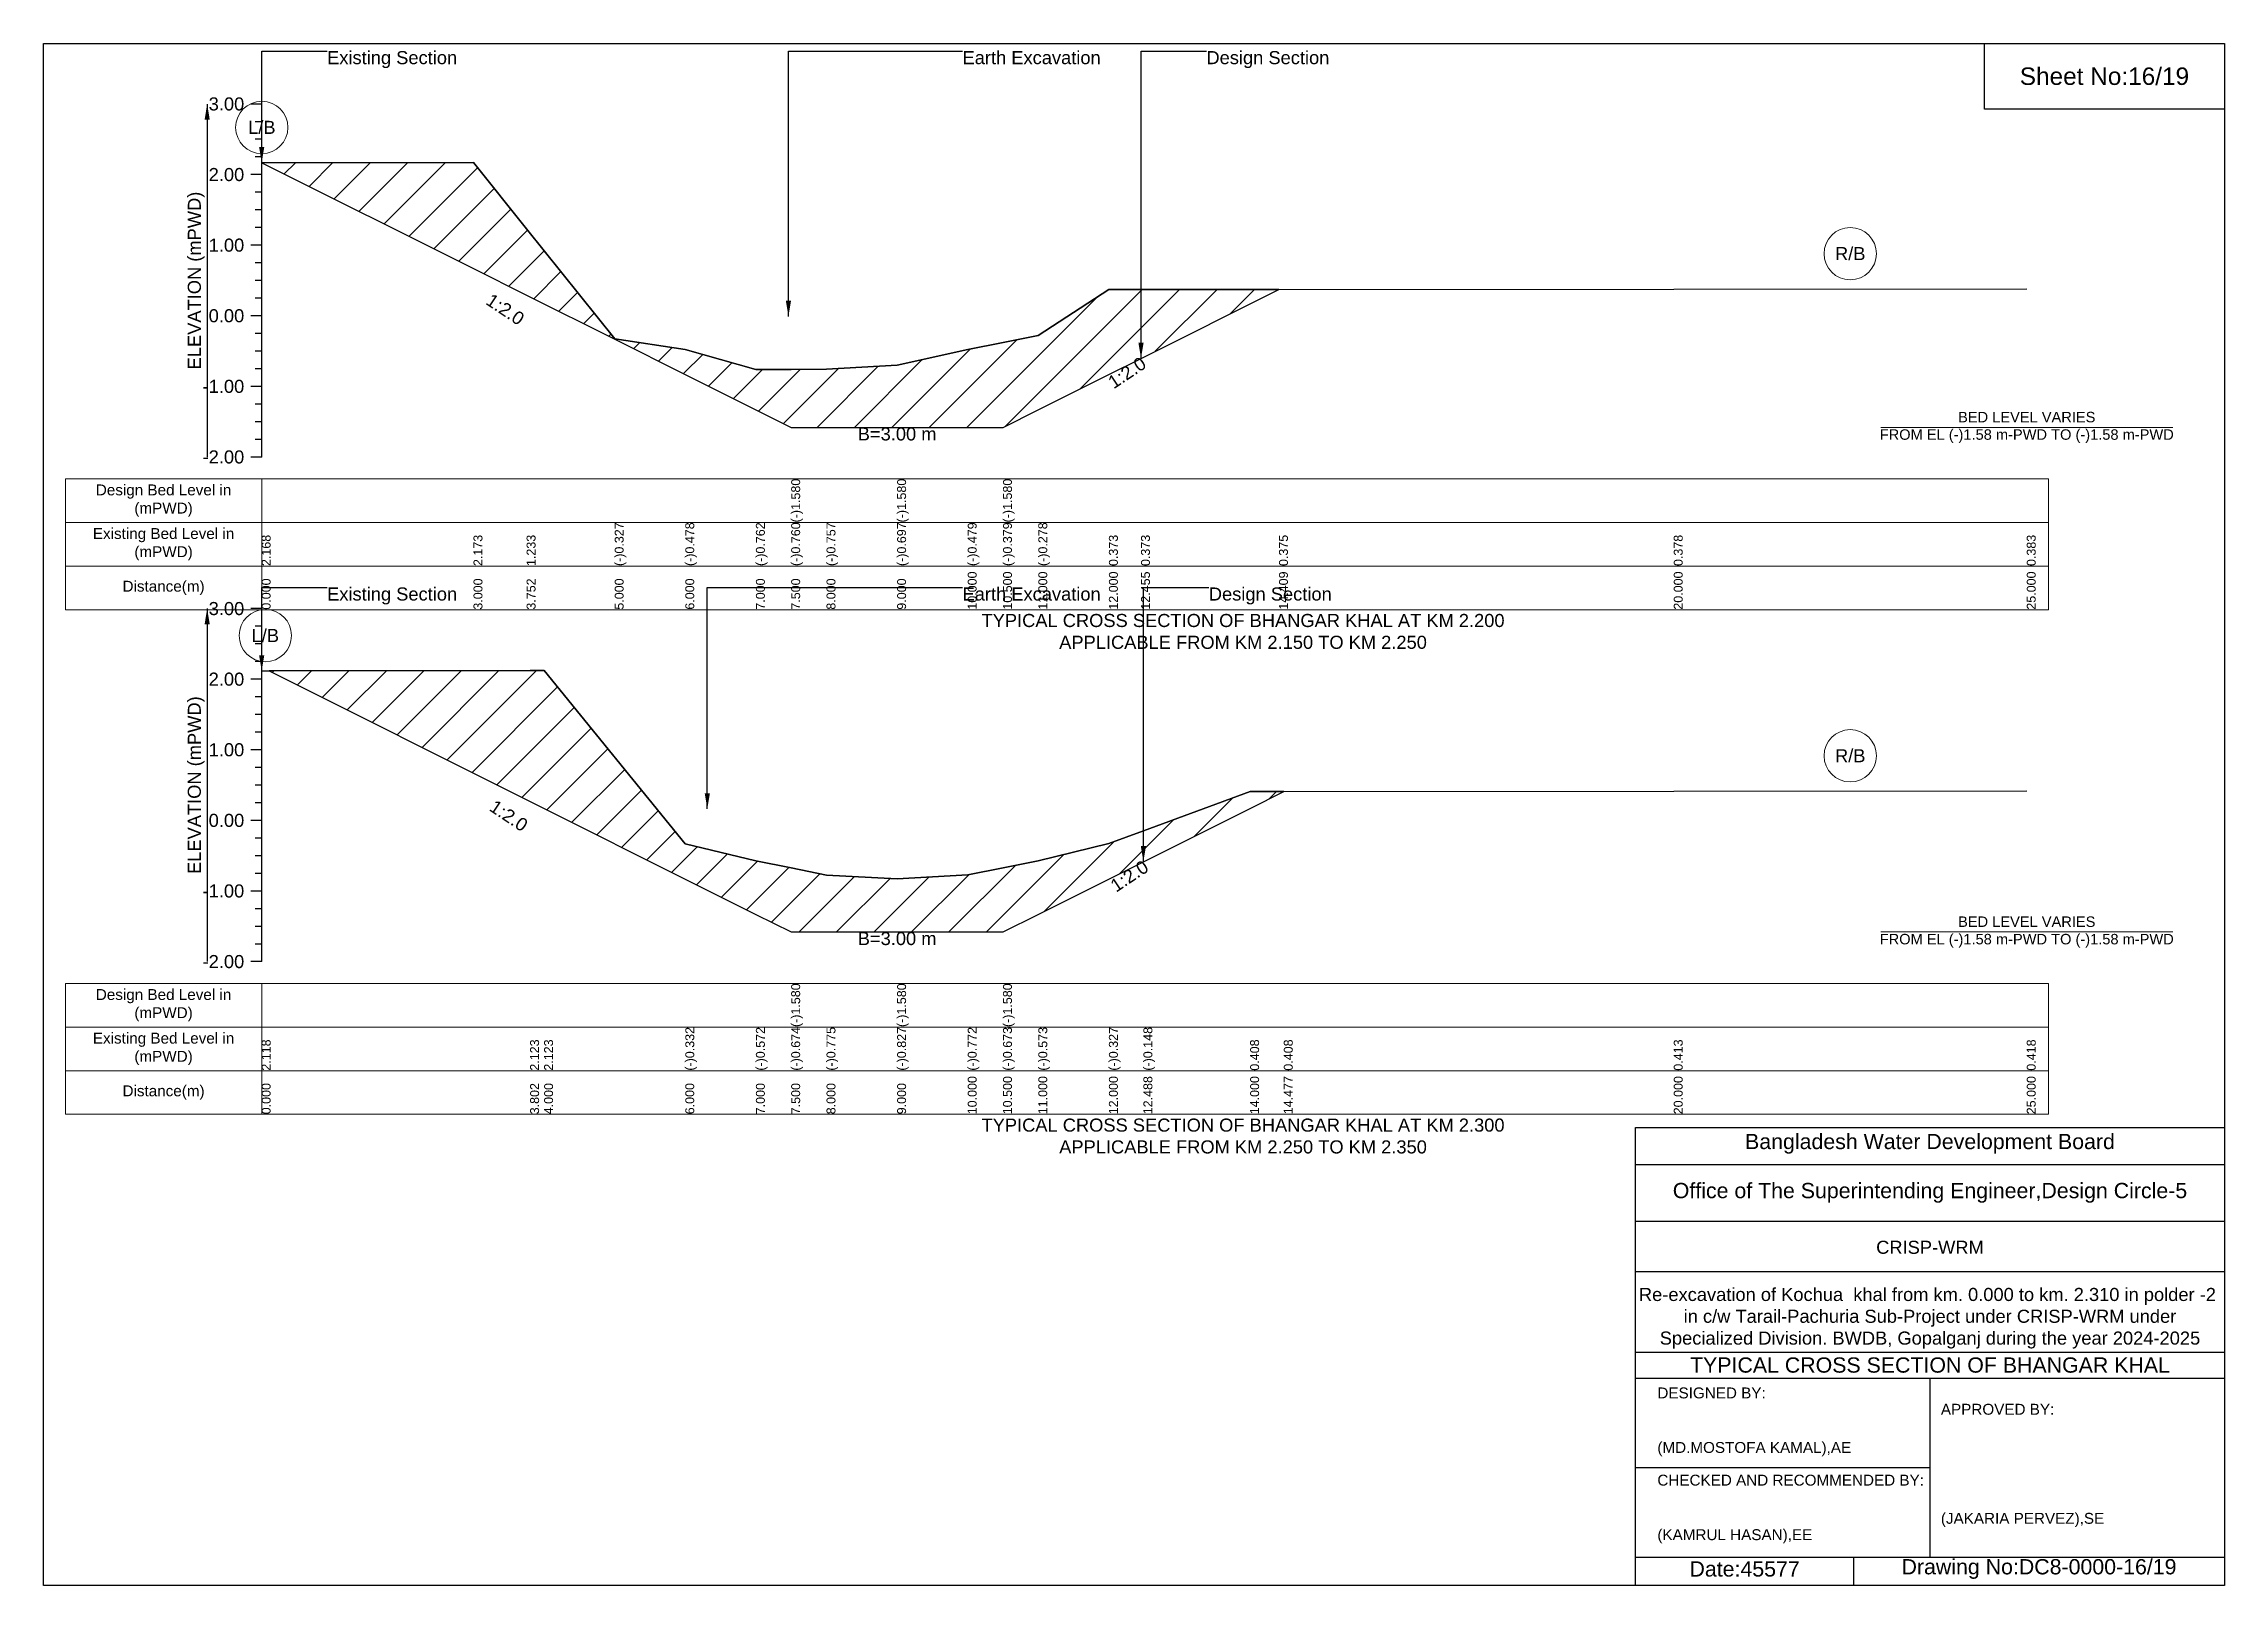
# Model space of a CAD drawing. Header units: inches. Extents: x 91000 to 288000, y -5656 to 0.
# Drawn here: x 250000 to 258000, y -5656 to 0 of the extents above; entities that cross this region are included whole.
import ezdxf

# ---------------------------------------------------------------- set-up
doc = ezdxf.new("R2010")
doc.units = ezdxf.units.IN
doc.header["$LTSCALE"] = 7
doc.header["$MEASUREMENT"] = 0
for name, color, linetype, lineweight in [('Cross section Data Border', 7, 'Continuous', 9), ('Cross Section Labels', 7, 'Continuous', 9), ('Existing_Bed_Level for Xsection', 7, 'Continuous', 25)]:
    doc.layers.add(name, color=color, linetype=linetype, lineweight=lineweight)
doc.styles.get("Standard").update_dxf_attribs({"font": 'arial.ttf'})
doc.dimstyles.get("Standard").update_dxf_attribs({"dimtxt": 0.18, "dimasz": 0.18, "dimexe": 0.18, "dimexo": 0.0625, "dimgap": 0.09, "dimtad": 0, "dimtih": 1, "dimtoh": 1, "dimdec": 4, "dimzin": 0, "dimdsep": 46, "dimtxsty": 'Standard', "dimcen": 0.09, "dimadec": 0, "dimazin": 0, "dimtfac": 1, "dimtdec": 4, "dimtofl": 0, "dimtmove": 0, "dimatfit": 3, "dimfxl": 1, "dimtolj": 1, "dimtzin": 0, "dimarcsym": 0})

msp = doc.modelspace()

# ---------------------------------------------------------------- texts
at = {"attachment_point": 5}
for s, insert, char_height in [('Sheet No:16/19', (257560, -120), 64), ('Bangladesh Water Development Board', (256920, -4036), 56), ('Office of The Superintending Engineer,Design Circle-5', (256920, -4216), 56)]:
    msp.add_mtext(s, dxfattribs=dict(at, insert=insert, char_height=char_height))
for s, insert, char_height, width, attachment_point in [('CRISP-WRM', (256920, -4416), 48, 2240, 5), ('Re-excavation of Kochua  khal from km. 0.000 to km. 2.310 in polder -2  in c/w Tarail-Pachuria Sub-Project under CRISP-WRM under Specialized Division. BWDB, Gopalganj during the year 2024-2025', (256920, -4676), 48, 2160, 5), ('TYPICAL CROSS SECTION OF BHANGAR KHAL', (256920, -4848), 56, 2240, 5), ('DESIGNED BY:^J^J^J(MD.MOSTOFA KAMAL),AE', (255920, -5056), 40, 1120, 4), ('APPROVED BY:^J^J^J^J^J^J(JAKARIA PERVEZ),SE', (256960, -5216), 40, 1120, 4), ('CHECKED AND RECOMMENDED BY:^J^J^J(KAMRUL HASAN),EE', (255920, -5376), 40, 1120, 4), ('Date:45577', (256240, -5596), 56, 1120, 5), ('Drawing No:DC8-0000-16/19', (257320, -5596), 56, 1760, 5)]:
    msp.add_mtext(s, dxfattribs=dict(insert=insert, char_height=char_height, width=width, attachment_point=attachment_point))
at = {"layer": 'Cross section Data Border', "char_height": 40, "width": 640, "attachment_point": 5}
for s, insert in [('Design Bed Level in (mPWD)', (250440, -1676.6)), ('Existing Bed Level in (mPWD)', (250440, -1836.6)), ('Distance(m)', (250440, -1996.6)), ('Design Bed Level in (mPWD)', (250440, -3527.8)), ('Existing Bed Level in (mPWD)', (250440, -3687.8)), ('Distance(m)', (250440, -3847.8))]:
    msp.add_mtext(s, dxfattribs=dict(at, insert=insert))
at = {"layer": 'Cross Section Labels'}
for s, insert, char_height, attachment_point in [('Existing Section', (251040, -27.4), 48, 1), ('Earth Excavation', (253371, -27.4), 48, 1), ('Design Section', (254265.7, -27.4), 48, 1), ('L/B', (250800.5, -307.6), 48, 5), ('R/B', (256627.5, -770.6), 48, 5), ('BED LEVEL VARIES ^JFROM EL (-)1.58 m-PWD TO (-)1.58 m-PWD', (257275, -1407.9), 38.4, 5), ('B=3.00 m', (253131, -1407.9), 48, 2), ('Existing Section', (251040, -1995.1), 48, 1), ('Earth Excavation', (253371, -1995.1), 48, 1), ('Design Section', (254274.5, -1995.1), 48, 1), ('L/B', (250813.4, -2171.7), 48, 5), ('TYPICAL CROSS SECTION OF BHANGAR KHAL AT KM 2.200^JAPPLICABLE FROM KM 2.150 TO KM 2.250', (254400, -2156.6), 48, 5), ('R/B', (256627.5, -2612.7), 48, 5), ('B=3.00 m', (253131, -3259), 48, 2), ('BED LEVEL VARIES ^JFROM EL (-)1.58 m-PWD TO (-)1.58 m-PWD', (257275, -3259), 38.4, 5), ('TYPICAL CROSS SECTION OF BHANGAR KHAL AT KM 2.300^JAPPLICABLE FROM KM 2.250 TO KM 2.350', (254400, -4007.8), 48, 5)]:
    msp.add_mtext(s, dxfattribs=dict(at, insert=insert, char_height=char_height, attachment_point=attachment_point))
at = {"layer": 'Cross Section Labels', "char_height": 48, "attachment_point": 2}
for insert, rotation in [((251707, -954.9), 326.30993), ((253961, -1187.1), 33.69007), ((251719.9, -2812.5), 326.30993), ((253969.7, -3033.9), 33.69007)]:
    msp.add_mtext('1:2.0', dxfattribs=dict(at, insert=insert, rotation=rotation))
at = {"layer": 'Existing_Bed_Level for Xsection', "char_height": 48, "attachment_point": 6}
for s, insert in [('3.00', (250736, -221.6)), ('2.00', (250736, -480.6)), ('1.00', (250736, -739.6)), ('0.00', (250736, -998.6)), ('-1.00', (250736, -1257.6)), ('-2.00', (250736, -1516.6)), ('3.00', (250736, -2072.8)), ('2.00', (250736, -2331.8)), ('1.00', (250736, -2590.8)), ('0.00', (250736, -2849.8)), ('-1.00', (250736, -3108.8)), ('-2.00', (250736, -3367.8))]:
    msp.add_mtext(s, dxfattribs=dict(at, insert=insert))
at = {"layer": 'Existing_Bed_Level for Xsection', "rotation": 90}
for s, insert, char_height, attachment_point in [('ELEVATION (mPWD)', (250560, -869.1), 48, 5), ('(-)1.580', (252742.5, -1756.6), 32.8, 1), ('(-)1.580', (253131, -1756.6), 32.8, 1), ('(-)1.580', (253519.5, -1756.6), 32.8, 1), ('(-)0.327', (252095, -1916.6), 32.8, 1), ('(-)0.478', (252354, -1916.6), 32.8, 1), ('(-)0.762', (252613, -1916.6), 32.8, 1), ('(-)0.760', (252742.5, -1916.6), 32.8, 1), ('(-)0.757', (252872, -1916.6), 32.8, 1), ('(-)0.697', (253131, -1916.6), 32.8, 1), ('(-)0.479', (253390, -1916.6), 32.8, 1), ('(-)0.379', (253519.5, -1916.6), 32.8, 1), ('(-)0.278', (253649, -1916.6), 32.8, 1), ('2.168', (250800, -1916.6), 32.8, 1), ('2.173', (251577, -1916.6), 32.8, 1), ('1.233', (251771.8, -1916.6), 32.8, 1), ('0.373', (253908, -1916.6), 32.8, 1), ('0.373', (254025.7, -1916.6), 32.8, 1), ('0.375', (254531.9, -1916.6), 32.8, 1), ('0.378', (255980, -1916.6), 32.8, 1), ('0.383', (257275, -1916.6), 32.8, 1), ('0.000', (250800, -2076.6), 32.8, 1), ('3.000', (251577, -2076.6), 32.8, 1), ('3.752', (251771.8, -2076.6), 32.8, 1), ('5.000', (252095, -2076.6), 32.8, 1), ('6.000', (252354, -2076.6), 32.8, 1), ('7.000', (252613, -2076.6), 32.8, 1), ('7.500', (252742.5, -2076.6), 32.8, 1), ('8.000', (252872, -2076.6), 32.8, 1), ('9.000', (253131, -2076.6), 32.8, 1), ('10.000', (253390, -2076.6), 32.8, 1), ('10.500', (253519.5, -2076.6), 32.8, 1), ('11.000', (253649, -2076.6), 32.8, 1), ('12.000', (253908, -2076.6), 32.8, 1), ('12.455', (254025.7, -2076.6), 32.8, 1), ('14.409', (254531.9, -2076.6), 32.8, 1), ('20.000', (255980, -2076.6), 32.8, 1), ('25.000', (257275, -2076.6), 32.8, 1), ('ELEVATION (mPWD)', (250560, -2720.3), 48, 5), ('(-)1.580', (252742.5, -3607.8), 32.8, 1), ('(-)1.580', (253131, -3607.8), 32.8, 1), ('(-)1.580', (253519.5, -3607.8), 32.8, 1), ('2.118', (250800, -3767.8), 32.8, 1), ('2.123', (251784.7, -3767.8), 32.8, 1), ('2.123', (251836, -3767.8), 32.8, 1), ('(-)0.332', (252354, -3767.8), 32.8, 1), ('(-)0.572', (252613, -3767.8), 32.8, 1), ('(-)0.674', (252742.5, -3767.8), 32.8, 1), ('(-)0.775', (252872, -3767.8), 32.8, 1), ('(-)0.827', (253131, -3767.8), 32.8, 1), ('(-)0.772', (253390, -3767.8), 32.8, 1), ('(-)0.673', (253519.5, -3767.8), 32.8, 1), ('(-)0.573', (253649, -3767.8), 32.8, 1), ('(-)0.327', (253908, -3767.8), 32.8, 1), ('(-)0.148', (254034.5, -3767.8), 32.8, 1), ('0.408', (254426, -3767.8), 32.8, 1), ('0.408', (254549.5, -3767.8), 32.8, 1), ('0.413', (255980, -3767.8), 32.8, 1), ('0.418', (257275, -3767.8), 32.8, 1), ('0.000', (250800, -3927.8), 32.8, 1), ('3.802', (251784.7, -3927.8), 32.8, 1), ('4.000', (251836, -3927.8), 32.8, 1), ('6.000', (252354, -3927.8), 32.8, 1), ('7.000', (252613, -3927.8), 32.8, 1), ('7.500', (252742.5, -3927.8), 32.8, 1), ('8.000', (252872, -3927.8), 32.8, 1), ('9.000', (253131, -3927.8), 32.8, 1), ('10.000', (253390, -3927.8), 32.8, 1), ('10.500', (253519.5, -3927.8), 32.8, 1), ('11.000', (253649, -3927.8), 32.8, 1), ('12.000', (253908, -3927.8), 32.8, 1), ('12.488', (254034.5, -3927.8), 32.8, 1), ('14.000', (254426, -3927.8), 32.8, 1), ('14.477', (254549.5, -3927.8), 32.8, 1), ('20.000', (255980, -3927.8), 32.8, 1), ('25.000', (257275, -3927.8), 32.8, 1)]:
    msp.add_mtext(s, dxfattribs=dict(at, insert=insert, char_height=char_height, attachment_point=attachment_point))

# ---------------------------------------------------------------- hatches: boundary and pattern name
at = {"layer": 'Existing_Bed_Level for Xsection'}
h = msp.add_hatch(dxfattribs=at)
h.set_pattern_fill('ANSI31', color=256, scale=777, style=0)
h.paths.add_polyline_path([(250801, -437.1), (251577, -825.1), (251771.8, -922.5), (252095, -1084.1), (252354, -1213.6), (252613, -1343.1), (252742.5, -1407.9), (252872, -1407.9), (253131, -1407.9), (253390, -1407.9), (253519.5, -1407.9), (253649, -1343.1), (253908, -1213.6), (254025.7, -1154.8), (254531.9, -901.6), (254025.7, -902), (253908, -902), (253649, -1070.6), (253519.5, -1096.7), (253390, -1122.7), (253131, -1179.2), (252872, -1194.7), (252742.5, -1195.4), (252613, -1196), (252354, -1122.4), (252095, -1083.3), (251771.8, -679.3), (251577, -435.8)])
h = msp.add_hatch(dxfattribs=at)
h.set_pattern_fill('ANSI31', color=256, scale=777, style=0)
h.paths.add_polyline_path([(250826.9, -2301.2), (251784.7, -2780.1), (251836, -2805.8), (252354, -3064.8), (252613, -3194.3), (252742.5, -3259), (252872, -3259), (253131, -3259), (253390, -3259), (253519.5, -3259), (253649, -3194.3), (253908, -3064.8), (254034.5, -3001.5), (254426, -2805.8), (254549.5, -2744), (254426, -2744.1), (254034.5, -2888), (253908, -2934.5), (253649, -2998.2), (253519.5, -3024), (253390, -3049.8), (253131, -3064), (252872, -3050.5), (252742.5, -3024.2), (252613, -2998), (252354, -2935.8), (251836, -2299.9), (251784.7, -2300)])

# ---------------------------------------------------------------- linework, layer by layer
for points in [[(250000, 0), (258000, 0), (258000, -5656), (250000, -5656)], [(257120, 0), (258000, 0), (258000, -240), (257120, -240)]]:
    msp.add_lwpolyline(points, close=True)
for points in [[(255840, -5656), (255840, -3976), (258000, -3976)], [(255840, -4112), (258000, -4112)], [(255840, -4320), (258000, -4320)], [(255840, -4504), (258000, -4504)], [(255840, -4800), (258000, -4800)], [(255840, -4896), (258000, -4896)], [(256920, -4896), (256920, -5552)], [(255840, -5224), (256920, -5224)], [(255840, -5552), (258000, -5552)], [(256640, -5552), (256640, -5656)]]:
    msp.add_lwpolyline(points)
at = {"layer": 'Cross section Data Border'}
for points in [[(250080, -1596.6), (257355, -1596.6), (257355, -2076.6), (250080, -2076.6)], [(250080, -3447.8), (257355, -3447.8), (257355, -3927.8), (250080, -3927.8)]]:
    msp.add_lwpolyline(points, close=True, dxfattribs=at)
for points in [[(250800, -1596.6), (250800, -2076.6)], [(250080, -1756.6), (257355, -1756.6)], [(250080, -1916.6), (257355, -1916.6)], [(250800, -3447.8), (250800, -3927.8)], [(250080, -3607.8), (257355, -3607.8)], [(250080, -3767.8), (257355, -3767.8)]]:
    msp.add_lwpolyline(points, dxfattribs=at)
at = {"layer": 'Cross Section Labels'}
for points in [[(256739.2, -1407.9), (257810.8, -1407.9)], [(256739.2, -3259), (257810.8, -3259)]]:
    msp.add_lwpolyline(points, dxfattribs=at)
for centre in [(250800.5, -307.6), (256627.5, -770.6), (250813.4, -2171.7), (256627.5, -2612.7)]:
    msp.add_circle(centre, 96, dxfattribs=at)
at = {"layer": 'Existing_Bed_Level for Xsection'}
for points in [[(250800, -221.6), (250760, -221.6)], [(250800, -1516.6), (250800, -1257.6), (250800, -998.6), (250800, -739.6), (250800, -480.6), (250800, -221.6)], [(250800, -286.4), (250776, -286.4)], [(250800, -351.1), (250776, -351.1)], [(250800, -415.9), (250776, -415.9)], [(250800, -437.1), (250801, -437.1), (251577, -435.8), (251771.8, -679.3), (252095, -1083.3), (252354, -1122.4), (252613, -1196), (252742.5, -1195.4), (252742.5, -1195.4), (252872, -1194.7), (253131, -1179.2), (253131, -1179.2), (253390, -1122.7), (253519.5, -1096.7), (253519.5, -1096.7), (253649, -1070.6), (253908, -902), (254025.7, -902), (254531.9, -901.6), (255980, -900.7), (257275, -899.4)], [(250800, -480.6), (250760, -480.6)], [(250800, -545.4), (250776, -545.4)], [(250800, -610.1), (250776, -610.1)], [(250800, -674.9), (250776, -674.9)], [(250800, -739.6), (250760, -739.6)], [(250800, -804.4), (250776, -804.4)], [(250800, -869.1), (250776, -869.1)], [(250800, -933.9), (250776, -933.9)], [(250800, -998.6), (250760, -998.6)], [(250800, -1063.4), (250776, -1063.4)], [(250800, -1128.1), (250776, -1128.1)], [(250800, -1192.9), (250776, -1192.9)], [(250800, -1257.6), (250760, -1257.6)], [(250800, -1322.4), (250776, -1322.4)], [(250800, -1387.1), (250776, -1387.1)], [(250800, -1516.6), (250760, -1516.6)], [(250800, -1451.9), (250776, -1451.9)], [(250800, -2072.8), (250760, -2072.8)], [(250800, -3367.8), (250800, -3108.8), (250800, -2849.8), (250800, -2590.8), (250800, -2331.8), (250800, -2072.8)], [(250800, -2137.6), (250776, -2137.6)], [(250800, -2202.3), (250776, -2202.3)], [(250800, -2267.1), (250776, -2267.1)], [(250800, -2301.2), (250826.9, -2301.2), (251784.7, -2300), (251836, -2299.9), (252354, -2935.8), (252613, -2998), (252742.5, -3024.2), (252742.5, -3024.2), (252872, -3050.5), (253131, -3064), (253131, -3064), (253390, -3049.8), (253519.5, -3024), (253519.5, -3024), (253649, -2998.2), (253908, -2934.5), (254034.5, -2888), (254426, -2744.1), (254549.5, -2744), (255980, -2742.8), (257275, -2741.5)], [(250800, -2331.8), (250760, -2331.8)], [(250800, -2396.6), (250776, -2396.6)], [(250800, -2461.3), (250776, -2461.3)], [(250800, -2526.1), (250776, -2526.1)], [(250800, -2590.8), (250760, -2590.8)], [(250800, -2655.6), (250776, -2655.6)], [(250800, -2720.3), (250776, -2720.3)], [(250800, -2785.1), (250776, -2785.1)], [(250800, -2849.8), (250760, -2849.8)], [(250800, -2914.6), (250776, -2914.6)], [(250800, -2979.3), (250776, -2979.3)], [(250800, -3108.8), (250760, -3108.8)], [(250800, -3044.1), (250776, -3044.1)], [(250800, -3173.6), (250776, -3173.6)], [(250800, -3238.3), (250776, -3238.3)], [(250800, -3303.1), (250776, -3303.1)], [(250800, -3367.8), (250760, -3367.8)]]:
    msp.add_lwpolyline(points, dxfattribs=at)
for points in [[(250801, -437.1), (250801, -437.1), (251577, -825.1), (251771.8, -922.5), (252095, -1084.1), (252354, -1213.6), (252613, -1343.1), (252742.5, -1407.9), (252742.5, -1407.9), (252872, -1407.9), (253131, -1407.9), (253131, -1407.9), (253390, -1407.9), (253519.5, -1407.9), (253519.5, -1407.9), (253649, -1343.1), (253908, -1213.6), (254025.7, -1154.8), (254531.9, -901.6), (254531.9, -901.6), (254531.9, -901.6), (254025.7, -902), (253908, -902), (253649, -1070.6), (253519.5, -1096.7), (253519.5, -1096.7), (253390, -1122.7), (253131, -1179.2), (253131, -1179.2), (252872, -1194.7), (252742.5, -1195.4), (252742.5, -1195.4), (252613, -1196), (252354, -1122.4), (252095, -1083.3), (251771.8, -679.3), (251577, -435.8), (250801, -437.1)], [(250826.9, -2301.2), (250826.9, -2301.2), (251784.7, -2780.1), (251836, -2805.8), (252354, -3064.8), (252613, -3194.3), (252742.5, -3259), (252742.5, -3259), (252872, -3259), (253131, -3259), (253131, -3259), (253390, -3259), (253519.5, -3259), (253519.5, -3259), (253649, -3194.3), (253908, -3064.8), (254034.5, -3001.5), (254426, -2805.8), (254549.5, -2744), (254426, -2744.1), (254034.5, -2888), (253908, -2934.5), (253649, -2998.2), (253519.5, -3024), (253519.5, -3024), (253390, -3049.8), (253131, -3064), (253131, -3064), (252872, -3050.5), (252742.5, -3024.2), (252742.5, -3024.2), (252613, -2998), (252354, -2935.8), (251836, -2299.9), (251784.7, -2300), (250826.9, -2301.2)]]:
    msp.add_lwpolyline(points, close=True, dxfattribs=at)

msp.set_redraw_order([(e.dxf.handle, doc.entitydb.next_handle()) for e in msp.query("TEXT MTEXT ATTDEF DIMENSION ARC_DIMENSION")])  # texts and dimensions are drawn at this point

# ---------------------------------------------------------------- leaders
at = {"layer": 'Cross Section Labels', "annotation_type": 0, "has_hookline": 1, "hookline_direction": 0}
for points, text_width in [([(250800, -437.1), (250800, -27.4), (251039.9, -27.4)], 467.2), ([(252732.4, -1000.9), (252732.4, -27.4), (253370.9, -27.4)], 497), ([(254025.7, -1154.8), (254025.7, -27.4), (254265.6, -27.4)], 441.2), ([(250800, -2301.2), (250800, -1995.1), (251039.9, -1995.1)], 467.2), ([(252434.7, -2807.4), (252434.7, -1995.1), (253370.9, -1995.1)], 497), ([(254034.5, -3001.5), (254034.5, -1995.1), (254274.4, -1995.1)], 441.2)]:
    msp.add_leader(points, dimstyle='Standard', override={"dimasz": 57.6}, dxfattribs=dict(at, text_width=text_width))
at = {"layer": 'Existing_Bed_Level for Xsection'}
for points in [[(250600, -221.6), (250600, -1516.6)], [(250600, -2072.8), (250600, -3367.8)]]:
    msp.add_leader(points, dimstyle='Standard', override={"dimasz": 57.6}, dxfattribs=at)

doc.saveas('drawing.dxf')
